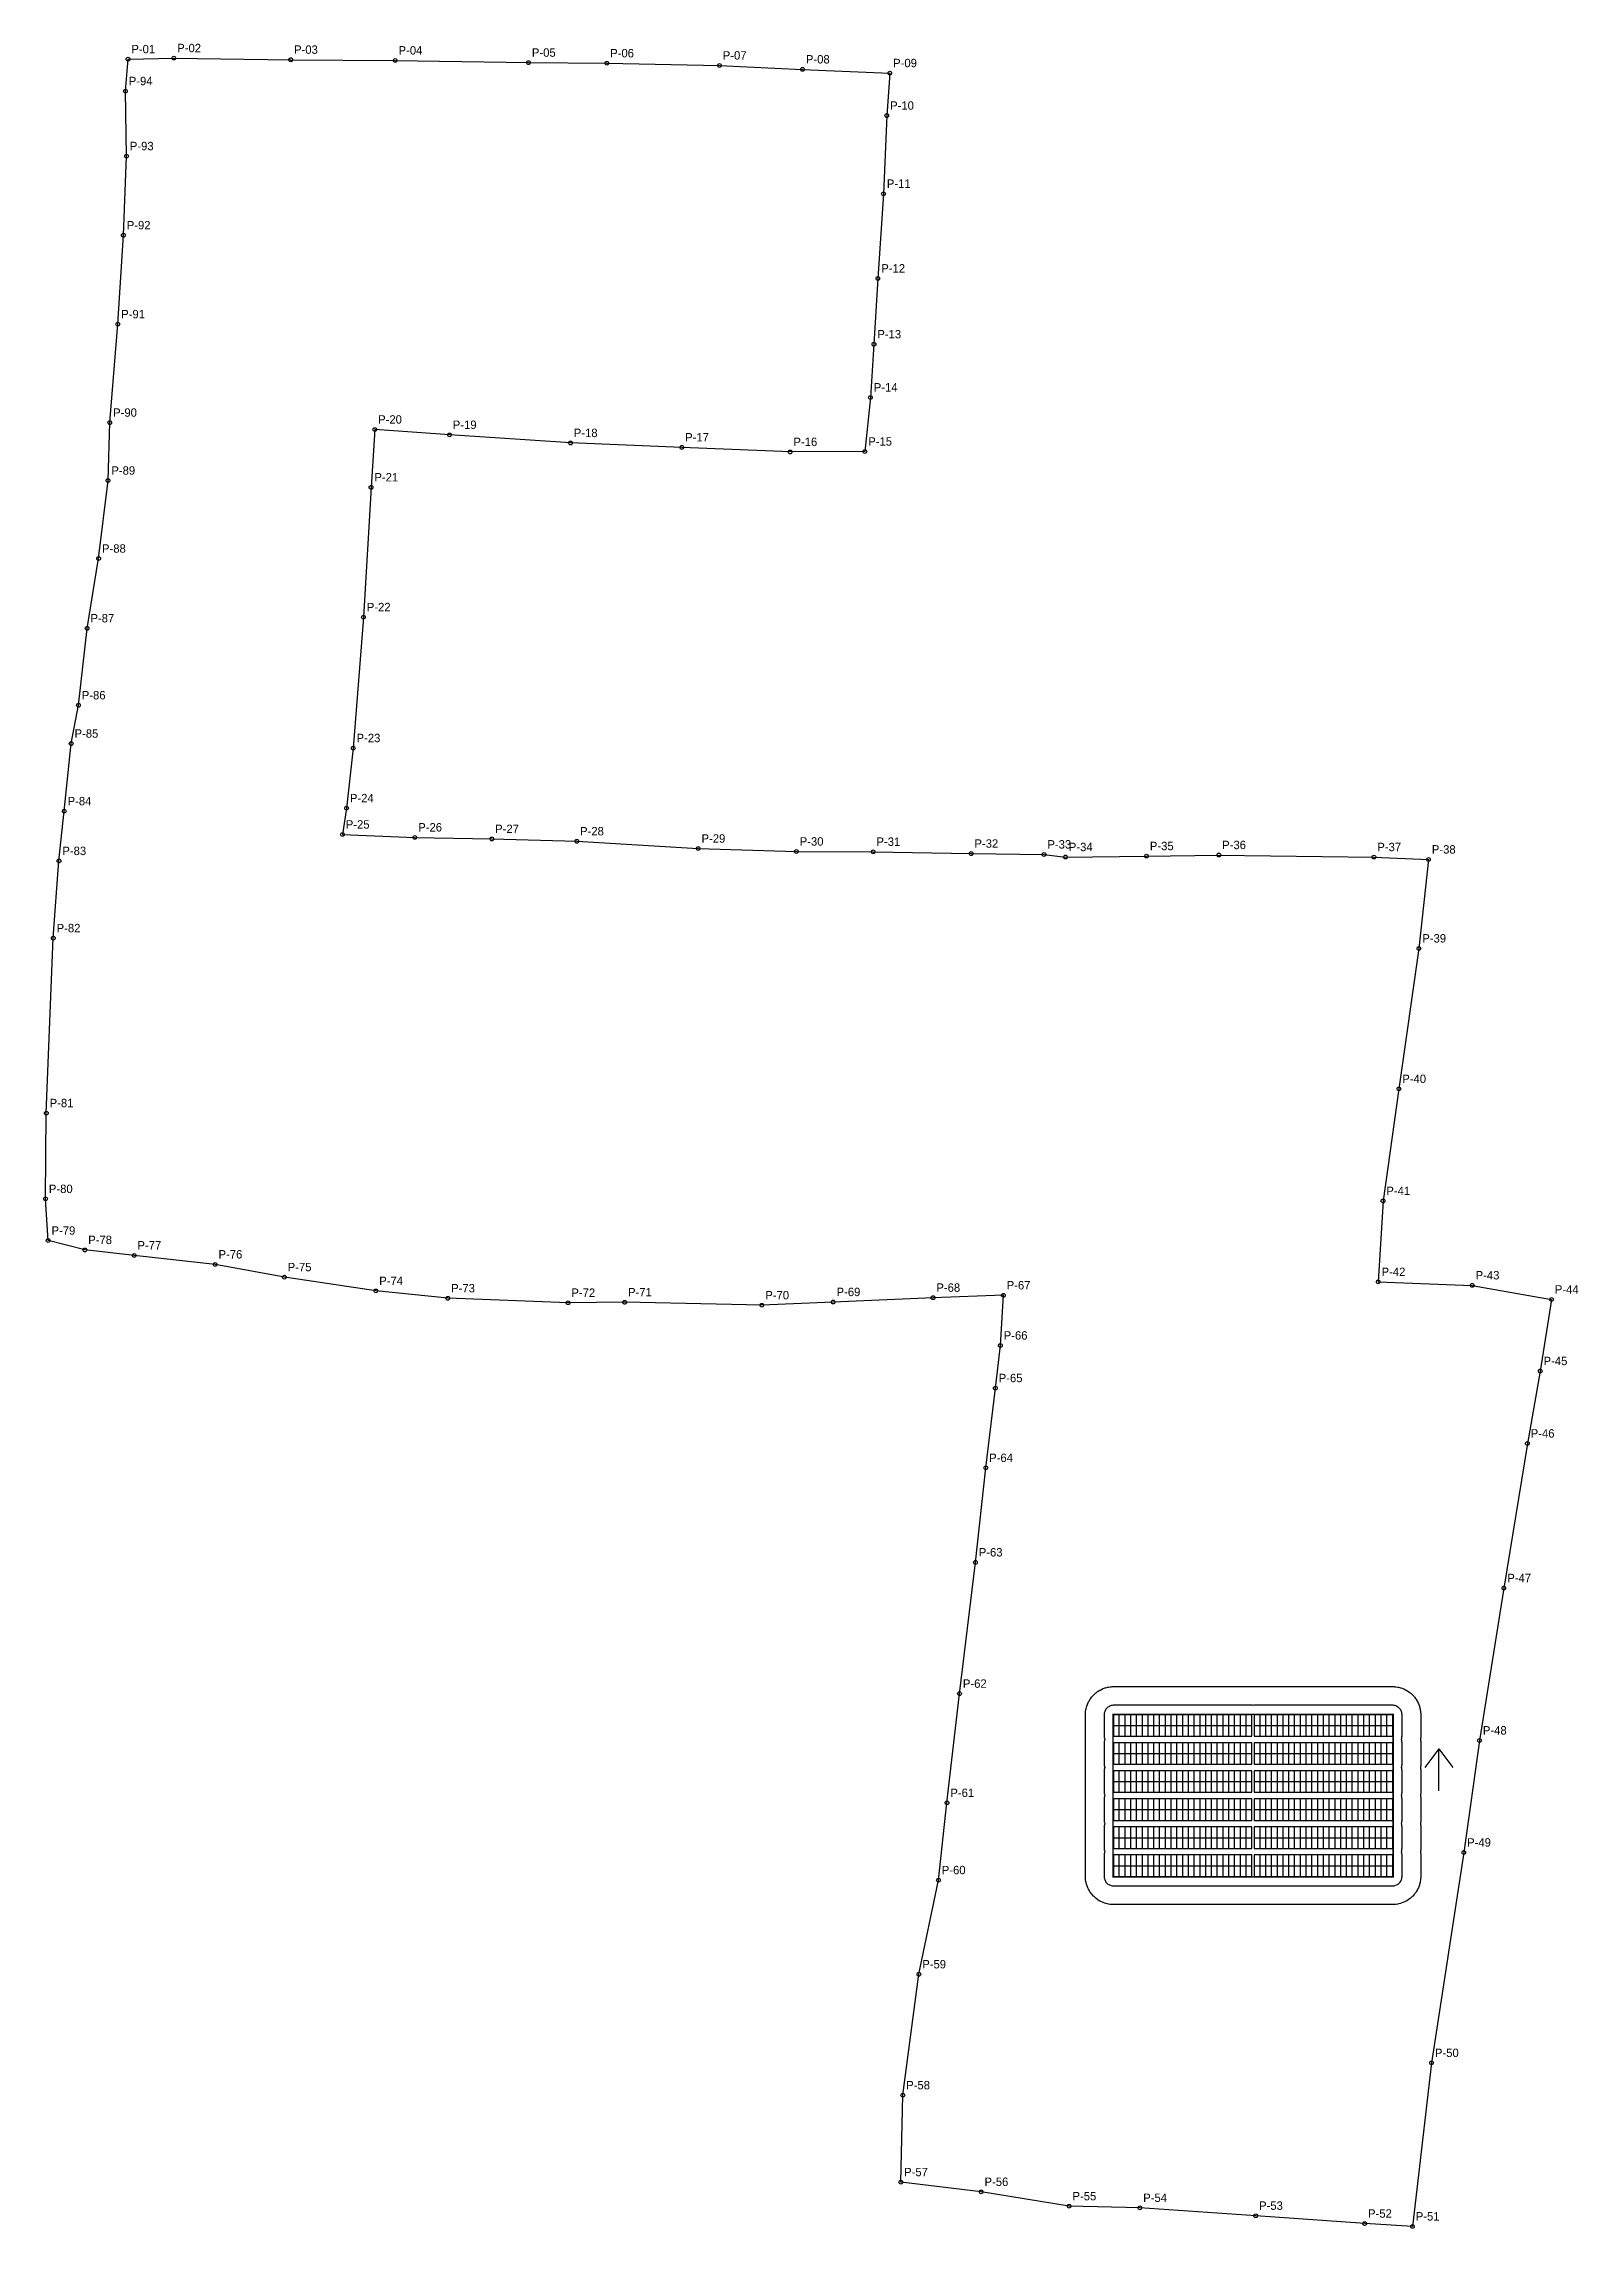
# Model space of a CAD drawing. Header units: metres. Extents: x 434302 to 507065, y 1937737 to 2381091.
# Drawn here: x 434301.7 to 434629.8, y 2380621.1 to 2381088.2 of the extents above; entities that cross this region are included whole.
import ezdxf
from ezdxf.enums import TextEntityAlignment as Align

# ---------------------------------------------------------------- set-up
doc = ezdxf.new("R2010")
doc.units = ezdxf.units.M
for name, color, linetype in [('BOUNDARY', 7, 'Continuous'), ('BOUNDARY_POINTS', 7, 'Continuous'), ('GROUP_BOUNDARY', 1, 'Continuous'), ('LIGHTNING_ARRESTER', 3, 'Continuous'), ('MODULES', 5, 'Continuous'), ('PV_TABLES', 3, 'Continuous'), ('SERVICE_ROAD', 1, 'Continuous')]:
    doc.layers.add(name, color=color, linetype=linetype)

msp = doc.modelspace()

# ---------------------------------------------------------------- texts
at = {"layer": 'BOUNDARY_POINTS'}
for s, p in [('P-01', (434320.41, 2381085.56)), ('P-02', (434330.22, 2381085.79)), ('P-03', (434355.2, 2381085.45)), ('P-04', (434377.55, 2381085.29)), ('P-05', (434406.06, 2381084.82)), ('P-06', (434422.8, 2381084.69)), ('P-07', (434446.88, 2381084.21)), ('P-08', (434464.66, 2381083.38)), ('P-94', (434319.85, 2381078.73)), ('P-09', (434483.31, 2381082.58)), ('P-10', (434482.67, 2381073.49)), ('P-93', (434320.08, 2381064.83)), ('P-11', (434481.97, 2381056.79)), ('P-92', (434319.42, 2381047.91)), ('P-12', (434480.78, 2381038.68)), ('P-91', (434318.23, 2381028.89)), ('P-13', (434479.93, 2381024.6)), ('P-14', (434479.17, 2381013.24)), ('P-90', (434316.51, 2381007.85)), ('P-20', (434373.18, 2381006.37)), ('P-19', (434389.14, 2381005.23)), ('P-18', (434415.02, 2381003.5)), ('P-17', (434438.83, 2381002.56)), ('P-16', (434461.99, 2381001.58)), ('P-15', (434477.99, 2381001.67)), ('P-89', (434316.13, 2380995.46)), ('P-21', (434372.38, 2380994.02)), ('P-88', (434314.13, 2380978.78)), ('P-22', (434370.76, 2380966.26)), ('P-87', (434311.66, 2380963.87)), ('P-86', (434309.8, 2380947.41)), ('P-85', (434308.26, 2380939.22)), ('P-23', (434368.57, 2380938.27)), ('P-84', (434306.77, 2380924.77)), ('P-24', (434367.15, 2380925.41)), ('P-25', (434366.26, 2380919.78)), ('P-26', (434381.76, 2380919.17)), ('P-27', (434398.2, 2380918.84)), ('P-28', (434416.36, 2380918.34)), ('P-29', (434442.34, 2380916.78)), ('P-30', (434463.33, 2380916.15)), ('P-31', (434479.75, 2380916.1)), ('P-32', (434500.7, 2380915.7)), ('P-33', (434516.3, 2380915.52)), ('P-34', (434520.89, 2380914.97)), ('P-35', (434538.22, 2380915.17)), ('P-36', (434553.68, 2380915.4)), ('P-37', (434586.86, 2380914.96)), ('P-83', (434305.65, 2380914.13)), ('P-38', (434598.52, 2380914.45)), ('P-82', (434304.43, 2380897.62)), ('P-39', (434596.47, 2380895.43)), ('P-40', (434592.19, 2380865.39)), ('P-81', (434302.94, 2380860.22)), ('P-80', (434302.77, 2380841.87)), ('P-41', (434588.79, 2380841.44)), ('P-79', (434303.34, 2380832.96)), ('P-78', (434311.18, 2380830.96)), ('P-77', (434321.71, 2380829.79)), ('P-76', (434339.05, 2380827.87)), ('P-75', (434353.84, 2380825.14)), ('P-74', (434373.41, 2380822.2)), ('P-67', (434507.59, 2380821.26)), ('P-42', (434587.77, 2380824.13)), ('P-43', (434607.88, 2380823.4)), ('P-73', (434388.79, 2380820.63)), ('P-72', (434414.51, 2380819.67)), ('P-71', (434426.62, 2380819.77)), ('P-70', (434455.97, 2380819.14)), ('P-69', (434471.22, 2380819.83)), ('P-68', (434492.56, 2380820.75)), ('P-44', (434624.82, 2380820.37)), ('P-66', (434506.96, 2380810.53)), ('P-45', (434622.41, 2380805.07)), ('P-65', (434505.89, 2380801.42)), ('P-46', (434619.66, 2380789.58)), ('P-64', (434503.85, 2380784.36)), ('P-63', (434501.63, 2380764.16)), ('P-47', (434614.65, 2380758.66)), ('P-62', (434498.23, 2380736.09)), ('P-48', (434609.43, 2380726.09)), ('P-61', (434495.55, 2380712.73)), ('P-49', (434606.06, 2380702.13)), ('P-60', (434493.72, 2380696.22)), ('P-59', (434489.54, 2380676.09)), ('P-50', (434599.18, 2380657.14)), ('P-58', (434486.1, 2380650.23)), ('P-57', (434485.66, 2380631.65)), ('P-56', (434502.86, 2380629.57)), ('P-55', (434521.67, 2380626.5)), ('P-54', (434536.79, 2380626.15)), ('P-53', (434561.57, 2380624.47)), ('P-52', (434584.87, 2380622.78)), ('P-51', (434595.08, 2380622.18))]:
    msp.add_text(s, height=1.8, dxfattribs=at).set_placement(p, align=Align.BOTTOM_LEFT)

# ---------------------------------------------------------------- blocks, each defined once
blk = doc.blocks.new('PV_TABLE_2P28')
at = {"layer": 'MODULES'}
for p, q in [((0, 2.3), (29.59992, 2.3)), ((1.23333, 0), (1.23333, 4.6)), ((2.46666, 0), (2.46666, 4.6)), ((3.69999, 0), (3.69999, 4.6)), ((4.93332, 0), (4.93332, 4.6)), ((6.16665, 0), (6.16665, 4.6)), ((7.39998, 0), (7.39998, 4.6)), ((8.63331, 0), (8.63331, 4.6)), ((9.86664, 0), (9.86664, 4.6)), ((11.09997, 0), (11.09997, 4.6)), ((12.3333, 0), (12.3333, 4.6)), ((13.56663, 0), (13.56663, 4.6)), ((14.79996, 0), (14.79996, 4.6)), ((16.03329, 0), (16.03329, 4.6)), ((17.26662, 0), (17.26662, 4.6)), ((18.49995, 0), (18.49995, 4.6)), ((19.73328, 0), (19.73328, 4.6)), ((20.96661, 0), (20.96661, 4.6)), ((22.19994, 0), (22.19994, 4.6)), ((23.43327, 0), (23.43327, 4.6)), ((24.6666, 0), (24.6666, 4.6)), ((25.89993, 0), (25.89993, 4.6)), ((27.13326, 0), (27.13326, 4.6)), ((28.36659, 0), (28.36659, 4.6))]:
    blk.add_line(p, q, dxfattribs=at)
blk.add_lwpolyline([(0, 0), (29.59992, 0), (29.59992, 4.6), (0, 4.6)], close=True, dxfattribs=at)

# ---------------------------------------------------------------- linework, layer by layer
at = {"layer": 'BOUNDARY'}
msp.add_lwpolyline([(434329.5, 2381085.07), (434354.48, 2381084.73), (434376.84, 2381084.57), (434405.34, 2381084.1), (434422.08, 2381083.97), (434446.16, 2381083.49), (434463.94, 2381082.66), (434482.59, 2381081.86), (434481.95, 2381072.77), (434481.25, 2381056.07), (434480.06, 2381037.96), (434479.21, 2381023.88), (434478.45, 2381012.52), (434477.27, 2381000.95), (434461.27, 2381000.86), (434438.11, 2381001.84), (434414.3, 2381002.78), (434388.42, 2381004.51), (434372.46, 2381005.65), (434371.66, 2380993.3), (434370.04, 2380965.54), (434367.85, 2380937.55), (434366.43, 2380924.69), (434365.54, 2380919.06), (434381.04, 2380918.45), (434397.48, 2380918.12), (434415.65, 2380917.62), (434441.62, 2380916.06), (434462.61, 2380915.43), (434479.03, 2380915.38), (434499.98, 2380914.98), (434515.58, 2380914.8), (434520.17, 2380914.25), (434537.5, 2380914.45), (434552.96, 2380914.68), (434586.14, 2380914.24), (434597.8, 2380913.73), (434595.75, 2380894.71), (434591.47, 2380864.67), (434588.08, 2380840.72), (434587.05, 2380823.41), (434607.16, 2380822.67), (434624.1, 2380819.65), (434621.69, 2380804.35), (434618.94, 2380788.86), (434613.93, 2380757.94), (434608.71, 2380725.37), (434605.34, 2380701.41), (434598.46, 2380656.42), (434594.36, 2380621.46), (434584.15, 2380622.06), (434560.85, 2380623.75), (434536.07, 2380625.43), (434520.95, 2380625.78), (434502.14, 2380628.85), (434484.94, 2380630.93), (434485.38, 2380649.51), (434488.82, 2380675.37), (434493, 2380695.5), (434494.83, 2380712.01), (434497.51, 2380735.37), (434500.91, 2380763.44), (434503.14, 2380783.64), (434505.17, 2380800.7), (434506.24, 2380809.81), (434506.88, 2380820.54), (434491.84, 2380820.03), (434470.5, 2380819.11), (434455.25, 2380818.42), (434425.9, 2380819.05), (434413.79, 2380818.95), (434388.07, 2380819.91), (434372.7, 2380821.48), (434353.12, 2380824.42), (434338.33, 2380827.15), (434320.99, 2380829.07), (434310.46, 2380830.24), (434302.62, 2380832.24), (434302.05, 2380841.15), (434302.22, 2380859.5), (434303.71, 2380896.9), (434304.93, 2380913.41), (434306.05, 2380924.05), (434307.54, 2380938.5), (434309.08, 2380946.69), (434310.94, 2380963.15), (434313.41, 2380978.06), (434315.41, 2380994.74), (434315.79, 2381007.13), (434317.51, 2381028.17), (434318.7, 2381047.19), (434319.36, 2381064.1), (434319.14, 2381078.01), (434319.69, 2381084.84), (434329.5, 2381085.07)], close=True, dxfattribs=at)
at = {"layer": 'BOUNDARY_POINTS'}
for centre in [(434319.69, 2381084.84), (434329.5, 2381085.07), (434354.48, 2381084.73), (434376.84, 2381084.57), (434405.34, 2381084.1), (434422.08, 2381083.97), (434446.16, 2381083.49), (434463.94, 2381082.66), (434482.59, 2381081.86), (434319.14, 2381078.01), (434481.95, 2381072.77), (434319.36, 2381064.1), (434481.25, 2381056.07), (434318.7, 2381047.19), (434480.06, 2381037.96), (434317.51, 2381028.17), (434479.21, 2381023.88), (434478.45, 2381012.52), (434315.79, 2381007.13), (434372.46, 2381005.65), (434388.42, 2381004.51), (434414.3, 2381002.78), (434438.11, 2381001.84), (434461.27, 2381000.86), (434477.27, 2381000.95), (434315.41, 2380994.74), (434371.66, 2380993.3), (434313.41, 2380978.06), (434370.04, 2380965.54), (434310.94, 2380963.15), (434309.08, 2380946.69), (434307.54, 2380938.5), (434367.85, 2380937.55), (434306.05, 2380924.05), (434366.43, 2380924.69), (434365.54, 2380919.06), (434381.04, 2380918.45), (434397.48, 2380918.12), (434415.65, 2380917.62), (434304.93, 2380913.41), (434441.62, 2380916.06), (434462.61, 2380915.43), (434479.03, 2380915.38), (434499.98, 2380914.98), (434515.58, 2380914.8), (434520.17, 2380914.25), (434537.5, 2380914.45), (434552.96, 2380914.68), (434586.14, 2380914.24), (434597.8, 2380913.73), (434303.71, 2380896.9), (434595.75, 2380894.71), (434591.47, 2380864.67), (434302.22, 2380859.5), (434302.05, 2380841.15), (434588.08, 2380840.72), (434302.62, 2380832.24), (434310.46, 2380830.24), (434320.99, 2380829.07), (434338.33, 2380827.15), (434353.12, 2380824.42), (434587.05, 2380823.41), (434372.7, 2380821.48), (434388.07, 2380819.91), (434413.79, 2380818.95), (434425.9, 2380819.05), (434470.5, 2380819.11), (434491.84, 2380820.03), (434506.88, 2380820.54), (434607.16, 2380822.67), (434624.1, 2380819.65), (434455.25, 2380818.42), (434506.24, 2380809.81), (434505.17, 2380800.7), (434621.69, 2380804.35), (434618.94, 2380788.86), (434503.14, 2380783.64), (434500.91, 2380763.44), (434613.93, 2380757.94), (434497.51, 2380735.37), (434608.71, 2380725.37), (434494.83, 2380712.01), (434605.34, 2380701.41), (434493, 2380695.5), (434488.82, 2380675.37), (434598.46, 2380656.42), (434485.38, 2380649.51), (434484.94, 2380630.93), (434502.14, 2380628.85), (434520.95, 2380625.78), (434536.07, 2380625.43), (434560.85, 2380623.75), (434584.15, 2380622.06), (434594.36, 2380621.46)]:
    msp.add_circle(centre, 0.4, dxfattribs=at)
at = {"layer": 'GROUP_BOUNDARY', "color": 5, "lineweight": 211, "true_color": 0x0080ff, "const_width": 0.3}
msp.add_lwpolyline([(434590.24, 2380696.18), (434530.34, 2380696.18), (434530.34, 2380730.98), (434590.24, 2380730.98), (434590.24, 2380696.18)], close=True, dxfattribs=at)
at = {"layer": 'LIGHTNING_ARRESTER', "lineweight": 30}
for p, q in [((434599.99, 2380723.58), (434596.99, 2380719.58)), ((434599.99, 2380714.58), (434599.99, 2380723.58)), ((434599.99, 2380723.58), (434602.99, 2380719.58))]:
    msp.add_line(p, q, dxfattribs=at)
at = {"layer": 'SERVICE_ROAD'}
for points in [[(434524.46, 2380701.79), (434524.45, 2380701.99), (434524.45, 2380702), (434524.44, 2380702.1), (434524.44, 2380702.2), (434524.44, 2380702.3), (434524.44, 2380706.86), (434524.44, 2380706.96), (434524.44, 2380707.06), (434524.45, 2380707.15), (434524.45, 2380707.17), (434524.46, 2380707.37), (434524.48, 2380707.56), (434524.48, 2380707.58), (434524.48, 2380707.59), (434524.46, 2380707.79), (434524.45, 2380707.99), (434524.45, 2380708), (434524.44, 2380708.1), (434524.44, 2380708.2), (434524.44, 2380708.3), (434524.44, 2380712.86), (434524.44, 2380712.96), (434524.44, 2380713.06), (434524.45, 2380713.15), (434524.45, 2380713.17), (434524.46, 2380713.37), (434524.48, 2380713.56), (434524.48, 2380713.58), (434524.48, 2380713.59), (434524.46, 2380713.79), (434524.45, 2380713.99), (434524.45, 2380714), (434524.44, 2380714.1), (434524.44, 2380714.2), (434524.44, 2380714.3), (434524.44, 2380718.86), (434524.44, 2380718.96), (434524.44, 2380719.06), (434524.45, 2380719.15), (434524.45, 2380719.17), (434524.46, 2380719.37), (434524.48, 2380719.56), (434524.48, 2380719.58), (434524.48, 2380719.59), (434524.46, 2380719.79), (434524.45, 2380719.99), (434524.45, 2380720), (434524.44, 2380720.1), (434524.44, 2380720.2), (434524.44, 2380720.3), (434524.44, 2380724.86), (434524.44, 2380724.96), (434524.44, 2380725.06), (434524.45, 2380725.15), (434524.45, 2380725.17), (434524.46, 2380725.37), (434524.48, 2380725.56), (434524.48, 2380725.58), (434524.48, 2380725.59), (434524.46, 2380725.79), (434524.45, 2380725.99), (434524.45, 2380726), (434524.44, 2380726.1), (434524.44, 2380726.2), (434524.44, 2380726.3), (434524.44, 2380730.86), (434524.44, 2380730.96), (434524.44, 2380731.06), (434524.45, 2380731.15), (434524.45, 2380731.17), (434524.46, 2380731.37), (434524.48, 2380731.56), (434524.54, 2380731.95), (434524.58, 2380732.14), (434524.67, 2380732.53), (434524.73, 2380732.71), (434524.86, 2380733.08), (434524.94, 2380733.26), (434525.1, 2380733.62), (434525.2, 2380733.79), (434525.4, 2380734.13), (434525.51, 2380734.29), (434525.74, 2380734.61), (434525.87, 2380734.76), (434526.13, 2380735.05), (434526.27, 2380735.19), (434526.56, 2380735.45), (434526.71, 2380735.58), (434527.03, 2380735.81), (434527.19, 2380735.92), (434527.53, 2380736.12), (434527.7, 2380736.21), (434528.05, 2380736.38), (434528.23, 2380736.46), (434528.6, 2380736.59), (434528.79, 2380736.65), (434529.17, 2380736.74), (434529.37, 2380736.78), (434529.75, 2380736.84), (434529.95, 2380736.86), (434530.14, 2380736.87), (434530.16, 2380736.87), (434530.26, 2380736.88), (434530.36, 2380736.88), (434530.46, 2380736.88), (434560.02, 2380736.88), (434560.12, 2380736.88), (434560.22, 2380736.88), (434560.29, 2380736.87), (434560.36, 2380736.88), (434560.46, 2380736.88), (434560.56, 2380736.88), (434590.12, 2380736.88), (434590.22, 2380736.88), (434590.32, 2380736.88), (434590.41, 2380736.87), (434590.43, 2380736.87), (434590.63, 2380736.86), (434590.82, 2380736.84), (434591.21, 2380736.78), (434591.4, 2380736.74), (434591.78, 2380736.65), (434591.97, 2380736.59), (434592.34, 2380736.46), (434592.52, 2380736.38), (434592.88, 2380736.21), (434593.05, 2380736.12), (434593.39, 2380735.92), (434593.55, 2380735.81), (434593.87, 2380735.58), (434594.02, 2380735.45), (434594.31, 2380735.19), (434594.45, 2380735.05), (434594.71, 2380734.76), (434594.84, 2380734.61), (434595.07, 2380734.29), (434595.18, 2380734.13), (434595.38, 2380733.79), (434595.47, 2380733.62), (434595.64, 2380733.26), (434595.72, 2380733.08), (434595.85, 2380732.71), (434595.91, 2380732.53), (434596, 2380732.14), (434596.04, 2380731.95), (434596.1, 2380731.56), (434596.12, 2380731.37), (434596.13, 2380731.17), (434596.13, 2380731.15), (434596.13, 2380731.06), (434596.14, 2380730.96), (434596.14, 2380730.86), (434596.14, 2380726.3), (434596.14, 2380726.2), (434596.13, 2380726.1), (434596.13, 2380726), (434596.13, 2380725.99), (434596.12, 2380725.79), (434596.1, 2380725.59), (434596.09, 2380725.58), (434596.1, 2380725.56), (434596.12, 2380725.37), (434596.13, 2380725.17), (434596.13, 2380725.15), (434596.13, 2380725.06), (434596.14, 2380724.96), (434596.14, 2380724.86), (434596.14, 2380720.3), (434596.14, 2380720.2), (434596.13, 2380720.1), (434596.13, 2380720), (434596.13, 2380719.99), (434596.12, 2380719.79), (434596.1, 2380719.59), (434596.09, 2380719.58), (434596.1, 2380719.56), (434596.12, 2380719.37), (434596.13, 2380719.17), (434596.13, 2380719.15), (434596.13, 2380719.06), (434596.14, 2380718.96), (434596.14, 2380718.86), (434596.14, 2380714.3), (434596.14, 2380714.2), (434596.13, 2380714.1), (434596.13, 2380714), (434596.13, 2380713.99), (434596.12, 2380713.79), (434596.1, 2380713.59), (434596.09, 2380713.58), (434596.1, 2380713.56), (434596.12, 2380713.37), (434596.13, 2380713.17), (434596.13, 2380713.15), (434596.13, 2380713.06), (434596.14, 2380712.96), (434596.14, 2380712.86), (434596.14, 2380708.3), (434596.14, 2380708.2), (434596.13, 2380708.1), (434596.13, 2380708), (434596.13, 2380707.99), (434596.12, 2380707.79), (434596.1, 2380707.59), (434596.09, 2380707.58), (434596.1, 2380707.56), (434596.12, 2380707.37), (434596.13, 2380707.17), (434596.13, 2380707.15), (434596.13, 2380707.06), (434596.14, 2380706.96), (434596.14, 2380706.86), (434596.14, 2380702.3), (434596.14, 2380702.2), (434596.13, 2380702.1), (434596.13, 2380702), (434596.13, 2380701.99), (434596.12, 2380701.79), (434596.1, 2380701.59), (434596.09, 2380701.58), (434596.1, 2380701.56), (434596.12, 2380701.37), (434596.13, 2380701.17), (434596.13, 2380701.15), (434596.13, 2380701.06), (434596.14, 2380700.96), (434596.14, 2380700.86), (434596.14, 2380696.3), (434596.14, 2380696.2), (434596.13, 2380696.1), (434596.13, 2380696), (434596.13, 2380695.99), (434596.12, 2380695.79), (434596.1, 2380695.59), (434596.04, 2380695.21), (434596, 2380695.01), (434595.91, 2380694.63), (434595.85, 2380694.44), (434595.72, 2380694.08), (434595.64, 2380693.89), (434595.47, 2380693.54), (434595.38, 2380693.37), (434595.18, 2380693.03), (434595.07, 2380692.87), (434594.84, 2380692.55), (434594.71, 2380692.4), (434594.45, 2380692.11), (434594.31, 2380691.97), (434594.02, 2380691.71), (434593.87, 2380691.58), (434593.55, 2380691.35), (434593.39, 2380691.24), (434593.05, 2380691.04), (434592.88, 2380690.94), (434592.52, 2380690.78), (434592.34, 2380690.7), (434591.97, 2380690.57), (434591.78, 2380690.51), (434591.4, 2380690.42), (434591.21, 2380690.38), (434590.82, 2380690.32), (434590.63, 2380690.3), (434590.43, 2380690.29), (434590.41, 2380690.29), (434590.32, 2380690.28), (434590.22, 2380690.28), (434590.12, 2380690.28), (434560.56, 2380690.28), (434560.46, 2380690.28), (434560.36, 2380690.28), (434560.29, 2380690.29), (434560.22, 2380690.28), (434560.12, 2380690.28), (434560.02, 2380690.28), (434530.46, 2380690.28), (434530.36, 2380690.28), (434530.26, 2380690.28), (434530.16, 2380690.29), (434530.14, 2380690.29), (434529.95, 2380690.3), (434529.75, 2380690.32), (434529.37, 2380690.38), (434529.17, 2380690.42), (434528.79, 2380690.51), (434528.6, 2380690.57), (434528.23, 2380690.7), (434528.05, 2380690.78), (434527.7, 2380690.94), (434527.53, 2380691.04), (434527.19, 2380691.24), (434527.03, 2380691.35), (434526.71, 2380691.58), (434526.56, 2380691.71), (434526.27, 2380691.97), (434526.13, 2380692.11), (434525.87, 2380692.4), (434525.74, 2380692.55), (434525.51, 2380692.87), (434525.4, 2380693.03), (434525.2, 2380693.37), (434525.1, 2380693.54), (434524.94, 2380693.89), (434524.86, 2380694.08), (434524.73, 2380694.44), (434524.67, 2380694.63), (434524.58, 2380695.01), (434524.54, 2380695.21), (434524.48, 2380695.59), (434524.46, 2380695.79), (434524.45, 2380695.99), (434524.45, 2380696), (434524.44, 2380696.1), (434524.44, 2380696.2), (434524.44, 2380696.3), (434524.44, 2380700.86), (434524.44, 2380700.96), (434524.44, 2380701.06), (434524.45, 2380701.15), (434524.45, 2380701.17), (434524.46, 2380701.37), (434524.48, 2380701.56), (434524.48, 2380701.58), (434524.48, 2380701.59), (434524.46, 2380701.79)], [(434528.5, 2380701.36), (434528.46, 2380701.17), (434528.44, 2380700.98), (434528.44, 2380700.96), (434528.44, 2380700.86), (434528.44, 2380696.3), (434528.44, 2380696.2), (434528.44, 2380696.18), (434528.46, 2380695.99), (434528.5, 2380695.79), (434528.56, 2380695.61), (434528.63, 2380695.42), (434528.72, 2380695.25), (434528.83, 2380695.09), (434528.96, 2380694.94), (434529.1, 2380694.8), (434529.25, 2380694.67), (434529.41, 2380694.56), (434529.58, 2380694.47), (434529.77, 2380694.4), (434529.95, 2380694.34), (434530.15, 2380694.3), (434530.34, 2380694.28), (434530.36, 2380694.28), (434530.46, 2380694.28), (434560.02, 2380694.28), (434560.12, 2380694.28), (434560.14, 2380694.28), (434560.29, 2380694.3), (434560.44, 2380694.28), (434560.46, 2380694.28), (434560.56, 2380694.28), (434590.12, 2380694.28), (434590.22, 2380694.28), (434590.24, 2380694.28), (434590.43, 2380694.3), (434590.62, 2380694.34), (434590.81, 2380694.4), (434590.99, 2380694.47), (434591.17, 2380694.56), (434591.33, 2380694.67), (434591.48, 2380694.8), (434591.62, 2380694.94), (434591.74, 2380695.09), (434591.85, 2380695.25), (434591.95, 2380695.42), (434592.02, 2380695.61), (434592.08, 2380695.79), (434592.12, 2380695.99), (434592.13, 2380696.18), (434592.14, 2380696.2), (434592.14, 2380696.3), (434592.14, 2380700.86), (434592.14, 2380700.96), (434592.13, 2380700.98), (434592.12, 2380701.17), (434592.08, 2380701.36), (434592.02, 2380701.55), (434592.01, 2380701.58), (434592.02, 2380701.61), (434592.08, 2380701.79), (434592.12, 2380701.99), (434592.13, 2380702.18), (434592.14, 2380702.2), (434592.14, 2380702.3), (434592.14, 2380706.86), (434592.14, 2380706.96), (434592.13, 2380706.98), (434592.12, 2380707.17), (434592.08, 2380707.36), (434592.02, 2380707.55), (434592.01, 2380707.58), (434592.02, 2380707.61), (434592.08, 2380707.79), (434592.12, 2380707.99), (434592.13, 2380708.18), (434592.14, 2380708.2), (434592.14, 2380708.3), (434592.14, 2380712.86), (434592.14, 2380712.96), (434592.13, 2380712.98), (434592.12, 2380713.17), (434592.08, 2380713.36), (434592.02, 2380713.55), (434592.01, 2380713.58), (434592.02, 2380713.61), (434592.08, 2380713.79), (434592.12, 2380713.99), (434592.13, 2380714.18), (434592.14, 2380714.2), (434592.14, 2380714.3), (434592.14, 2380718.86), (434592.14, 2380718.96), (434592.13, 2380718.98), (434592.12, 2380719.17), (434592.08, 2380719.36), (434592.02, 2380719.55), (434592.01, 2380719.58), (434592.02, 2380719.61), (434592.08, 2380719.79), (434592.12, 2380719.99), (434592.13, 2380720.18), (434592.14, 2380720.2), (434592.14, 2380720.3), (434592.14, 2380724.86), (434592.14, 2380724.96), (434592.13, 2380724.98), (434592.12, 2380725.17), (434592.08, 2380725.36), (434592.02, 2380725.55), (434592.01, 2380725.58), (434592.02, 2380725.61), (434592.08, 2380725.79), (434592.12, 2380725.99), (434592.13, 2380726.18), (434592.14, 2380726.2), (434592.14, 2380726.3), (434592.14, 2380730.86), (434592.14, 2380730.96), (434592.13, 2380730.98), (434592.12, 2380731.17), (434592.08, 2380731.36), (434592.02, 2380731.55), (434591.95, 2380731.73), (434591.85, 2380731.91), (434591.74, 2380732.07), (434591.62, 2380732.22), (434591.48, 2380732.36), (434591.33, 2380732.48), (434591.17, 2380732.59), (434590.99, 2380732.69), (434590.81, 2380732.76), (434590.62, 2380732.82), (434590.43, 2380732.86), (434590.24, 2380732.88), (434590.22, 2380732.88), (434590.12, 2380732.88), (434560.56, 2380732.88), (434560.46, 2380732.88), (434560.44, 2380732.88), (434560.29, 2380732.86), (434560.14, 2380732.88), (434560.12, 2380732.88), (434560.02, 2380732.88), (434530.46, 2380732.88), (434530.36, 2380732.88), (434530.34, 2380732.88), (434530.15, 2380732.86), (434529.95, 2380732.82), (434529.77, 2380732.76), (434529.58, 2380732.69), (434529.41, 2380732.59), (434529.25, 2380732.48), (434529.1, 2380732.36), (434528.96, 2380732.22), (434528.83, 2380732.07), (434528.72, 2380731.91), (434528.63, 2380731.73), (434528.56, 2380731.55), (434528.5, 2380731.36), (434528.46, 2380731.17), (434528.44, 2380730.98), (434528.44, 2380730.96), (434528.44, 2380730.86), (434528.44, 2380726.3), (434528.44, 2380726.2), (434528.44, 2380726.18), (434528.46, 2380725.99), (434528.5, 2380725.79), (434528.56, 2380725.61), (434528.57, 2380725.58), (434528.56, 2380725.55), (434528.5, 2380725.36), (434528.46, 2380725.17), (434528.44, 2380724.98), (434528.44, 2380724.96), (434528.44, 2380724.86), (434528.44, 2380720.3), (434528.44, 2380720.2), (434528.44, 2380720.18), (434528.46, 2380719.99), (434528.5, 2380719.79), (434528.56, 2380719.61), (434528.57, 2380719.58), (434528.56, 2380719.55), (434528.5, 2380719.36), (434528.46, 2380719.17), (434528.44, 2380718.98), (434528.44, 2380718.96), (434528.44, 2380718.86), (434528.44, 2380714.3), (434528.44, 2380714.2), (434528.44, 2380714.18), (434528.46, 2380713.99), (434528.5, 2380713.79), (434528.56, 2380713.61), (434528.57, 2380713.58), (434528.56, 2380713.55), (434528.5, 2380713.36), (434528.46, 2380713.17), (434528.44, 2380712.98), (434528.44, 2380712.96), (434528.44, 2380712.86), (434528.44, 2380708.3), (434528.44, 2380708.2), (434528.44, 2380708.18), (434528.46, 2380707.99), (434528.5, 2380707.79), (434528.56, 2380707.61), (434528.57, 2380707.58), (434528.56, 2380707.55), (434528.5, 2380707.36), (434528.46, 2380707.17), (434528.44, 2380706.98), (434528.44, 2380706.96), (434528.44, 2380706.86), (434528.44, 2380702.3), (434528.44, 2380702.2), (434528.44, 2380702.18), (434528.46, 2380701.99), (434528.5, 2380701.79), (434528.56, 2380701.61), (434528.57, 2380701.58), (434528.56, 2380701.55), (434528.5, 2380701.36)]]:
    msp.add_lwpolyline(points, close=True, dxfattribs=at)

# ---------------------------------------------------------------- block references
at = {"layer": 'PV_TABLES'}
for p in [(434530.44, 2380726.28), (434560.54, 2380726.28), (434530.44, 2380720.28), (434560.54, 2380720.28), (434530.44, 2380714.28), (434560.54, 2380714.28), (434530.44, 2380708.28), (434560.54, 2380708.28), (434530.44, 2380702.28), (434560.54, 2380702.28), (434530.44, 2380696.28), (434560.54, 2380696.28)]:
    msp.add_blockref('PV_TABLE_2P28', p, dxfattribs=at)

msp.set_redraw_order([(e.dxf.handle, doc.entitydb.next_handle()) for e in msp.query("TEXT MTEXT ATTDEF DIMENSION ARC_DIMENSION")])  # texts and dimensions are drawn at this point

doc.saveas('drawing.dxf')
